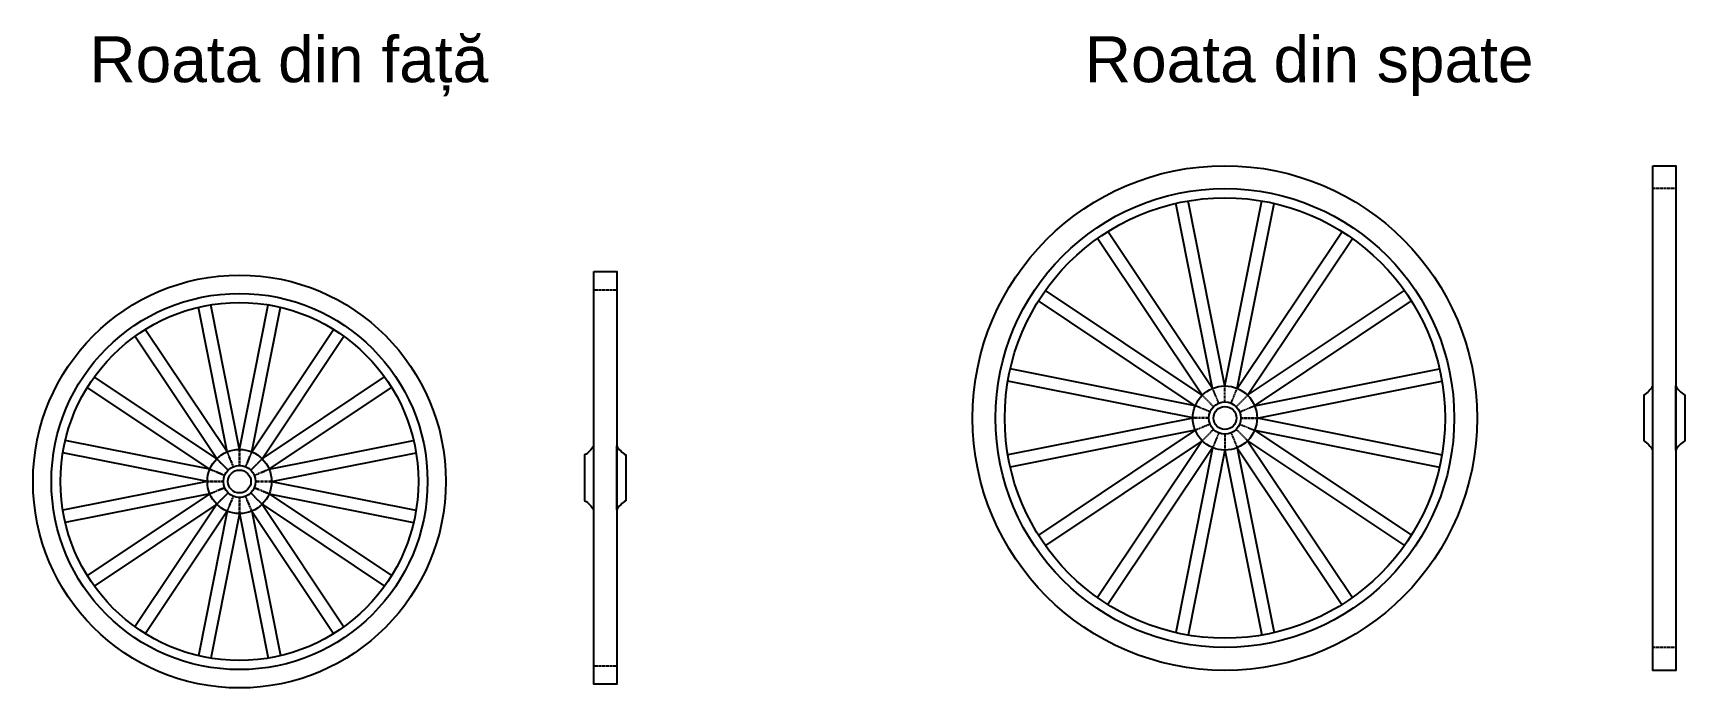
# Model space of a CAD drawing. Header units: millimetres. Extents: x 65 to 679, y 27 to 400.
# Drawn here: x 171.1 to 531.2, y 257.7 to 400.5 of the extents above; entities that cross this region are included whole.
import ezdxf

# ---------------------------------------------------------------- set-up
doc = ezdxf.new("R2010")
doc.units = ezdxf.units.MM
doc.header["$MEASUREMENT"] = 0
doc.linetypes.add('ACAD_ISO02W100', pattern=[15, 12, -3])
for name, color, linetype in [('butuci', 31, 'Continuous'), ('cauciuc', 180, 'Continuous'), ('linii ajutatoare', 1, 'Continuous'), ('spite', 131, 'Continuous'), ('text', 7, 'Continuous')]:
    doc.layers.add(name, color=color, linetype=linetype)
doc.styles.get("Standard").update_dxf_attribs({"font": 'arial.ttf'})

msp = doc.modelspace()

# ---------------------------------------------------------------- texts
at = {"layer": 'text'}
for s, p in [('Roata din față', (183.377, 389.752)), ('Roata din spate', (400.393, 389.752))]:
    msp.add_text(s, height=10, dxfattribs=at).set_placement(p)

# ---------------------------------------------------------------- blocks, each defined once
blk = doc.blocks.new('*U8')
at = {"layer": 'spite'}
for p, q in [((-5.35, -18.28), (2.67, 22.05)), ((-2.67, -18.81), (5.35, 21.51))]:
    blk.add_line(p, q, dxfattribs=at)
at = {"layer": 'spite', "linetype": 'ACAD_ISO02W100', "ltscale": 0.005}
for p, q in [((-5.35, -21.78), (-5.35, -18.28)), ((-4.01, -22.05), (-2.67, -18.81))]:
    blk.add_line(p, q, dxfattribs=at)
blk = doc.blocks.new('*U9')
at = {"layer": 'linii ajutatoare', "color": 0, "linetype": 'ByBlock', "lineweight": -2, "transparency": 16777216}
for p, rotation in [((106.49, -249.05), 22.50000000000002), ((97.13, -252.8), 45.00000000000003), ((125.84, -253.15), 337.5000000000001), ((132.88, -260.36), 315), ((89.91, -259.84), 67.50000000000003), ((136.62, -269.72), 292.4999999999999), ((85.82, -279.19), 112.5), ((85.94, -269.1), 90), ((89.56, -288.55), 135), ((96.6, -295.76), 157.5), ((125.31, -296.11), 225), ((132.53, -289.07), 247.5), ((136.5, -279.8), 270.0000000000001), ((105.87, -299.73), 180), ((115.95, -299.86), 202.5000000000001)]:
    blk.add_blockref('*U8', p, dxfattribs=dict(at, rotation=rotation))
blk.add_blockref('*U8', (116.57, -249.18), dxfattribs=at)
blk = doc.blocks.new('*U10')
at = {"layer": 'spite'}
for p, q in [((-4.47, -13.86), (1.79, 17.63)), ((-1.79, -14.4), (4.47, 17.1))]:
    blk.add_line(p, q, dxfattribs=at)
at = {"layer": 'spite', "linetype": 'ACAD_ISO02W100', "ltscale": 0.005}
for p, q in [((-4.47, -13.86), (-4.47, -17.36)), ((-3.13, -17.63), (-1.79, -14.4))]:
    blk.add_line(p, q, dxfattribs=at)
blk = doc.blocks.new('*U11')
at = {"layer": 'cauciuc', "color": 0, "linetype": 'ByBlock', "lineweight": -2, "transparency": 16777216}
for p, rotation in [((101.28, 84.23, 4), 22.5), ((117.25, 80.81, 4), 337.4999999999999), ((93.54, 81.16, 4), 45.00000000000001), ((123.05, 74.83, 4), 315), ((87.57, 75.36, 4), 67.50000000000003), ((126.12, 67.09, 4), 292.5000000000001), ((84.27, 67.71, 4), 90.00000000000001), ((84.14, 59.39, 4), 112.5), ((87.22, 51.65, 4), 135.0000000000001), ((93.02, 45.68, 4), 157.5), ((122.69, 51.13, 4), 247.5), ((125.99, 58.77, 4), 270.0000000000001), ((100.66, 42.38, 4), 180), ((108.98, 42.26, 4), 202.5), ((116.72, 45.33, 4), 225)]:
    blk.add_blockref('*U10', p, dxfattribs=dict(at, rotation=rotation))
blk.add_blockref('*U10', (109.6, 84.11, 4), dxfattribs=at)

# ---------------------------------------------------------------- linework, layer by layer
at = {"layer": 'butuci'}
for points in [[(522.25, 311.55, -0.1316525), (524.25, 309.55), (524.25, 314.259), (524.25, 318.842), (524.25, 323.55, -0.1316525), (522.25, 321.55), (522.25, 318.842), (522.25, 314.259)], [(531.25, 311.55, 0.1316525), (529.25, 309.55), (529.25, 314.259), (529.25, 318.842), (529.25, 323.55, 0.1316525), (531.25, 321.55), (531.25, 318.842), (531.25, 314.259)], [(291.363, 298.507, -0.1316525), (293.363, 296.507), (293.363, 301.215), (293.363, 305.798), (293.363, 310.507, -0.1316525), (291.363, 308.507), (291.363, 305.798), (291.363, 301.215)], [(300.363, 298.507, 0.1316525), (298.363, 296.507), (298.363, 301.215), (298.363, 305.798), (298.363, 310.507, 0.1316525), (300.363, 308.507), (300.363, 305.798), (300.363, 301.215)]]:
    msp.add_lwpolyline(points, format="xyb", close=True, dxfattribs=at)
for centre, radius in [((430.957, 316.55), 7), ((430.957, 316.55), 3.5), ((430.957, 316.55), 2.5), ((216.107, 302.709, 4), 7), ((216.107, 302.709, 4), 3.5), ((216.107, 302.709, 4), 2.5)]:
    msp.add_circle(centre, radius, dxfattribs=at)
at = {"layer": 'cauciuc'}
for points in [[(524.25, 371.55), (529.25, 371.55), (529.25, 261.55), (524.25, 261.55)], [(293.363, 348.507), (298.363, 348.507), (298.363, 258.507), (293.363, 258.507)]]:
    msp.add_lwpolyline(points, close=True, dxfattribs=at)
for centre, radius in [((430.957, 316.55), 55), ((216.107, 302.709), 45)]:
    msp.add_circle(centre, radius, dxfattribs=at)
at = {"layer": 'spite', "linetype": 'ACAD_ISO02W100', "ltscale": 0.005}
for p, q in [((529.25, 366.55), (524.25, 366.55)), ((293.363, 344.507), (298.363, 344.507)), ((529.25, 266.55), (524.25, 266.55)), ((293.363, 262.507), (298.363, 262.507))]:
    msp.add_line(p, q, dxfattribs=at)
at = {"layer": 'spite'}
for centre, radius in [((430.957, 316.55), 50), ((430.957, 316.55), 48), ((216.107, 302.709), 41), ((216.107, 302.709), 39)]:
    msp.add_circle(centre, radius, dxfattribs=at)
msp.add_arc((216.107, 302.709, 4), 39, 76.74331, 80.75669, dxfattribs=at)

# ---------------------------------------------------------------- block references
at = {"layer": 'cauciuc'}
msp.add_blockref('*U11', (110.976, 239.467), dxfattribs=at)
at = {"layer": 'linii ajutatoare'}
msp.add_blockref('*U9', (319.738, 591.005), dxfattribs=at)

msp.set_redraw_order([(e.dxf.handle, doc.entitydb.next_handle()) for e in msp.query("TEXT MTEXT ATTDEF DIMENSION ARC_DIMENSION")])  # texts and dimensions are drawn at this point

doc.saveas('drawing.dxf')
